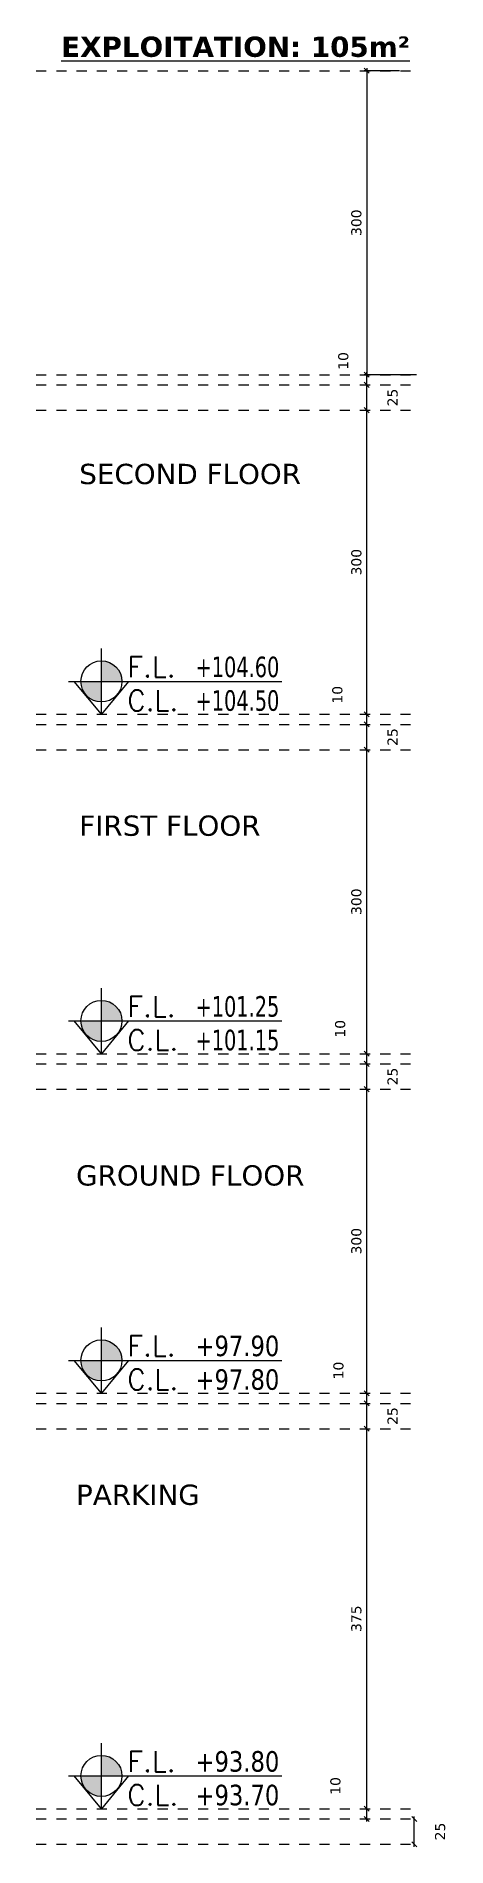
# Model space of a CAD drawing. Header units: inches. Extents: x -48 to 777, y -156 to 510.
# Drawn here: x 453.83 to 457.88, y -2.87 to 14.99 of the extents above; entities that cross this region are included whole.
import ezdxf
from ezdxf.enums import TextEntityAlignment as Align

# ---------------------------------------------------------------- set-up
doc = ezdxf.new("R2010")
doc.units = ezdxf.units.IN
doc.header["$MEASUREMENT"] = 0
doc.linetypes.add('HIDDEN', pattern=[0.375, 0.25, -0.125])
doc.linetypes.add('NUHA', pattern=[1.45, 0.75, -0.25, 0.2, -0.25])
doc.layers.get('Defpoints').update_dxf_attribs({"lineweight": 5})
for name, color, linetype, lineweight in [('A-DIM', 9, 'Continuous', 5), ('A-HIDDEN', 254, 'HIDDEN', 5), ('A-SIGNS1', 20, 'Continuous', 15), ('A-SIGNS2', 30, 'Continuous', 15), ('A-TEXT', 50, 'Continuous', 15)]:
    doc.layers.add(name, color=color, linetype=linetype, lineweight=lineweight)
doc.styles.add('ROMAND', font='verdana.ttf')
doc.styles.add('ROMANS', font='romans__.ttf', dxfattribs={"height": 0.14})
doc.dimstyles.new('M-1.50', dxfattribs={"dimtxt": 0.1, "dimasz": 0.05, "dimexe": 0.025, "dimexo": 0.025, "dimgap": 0.05, "dimtad": 1, "dimlfac": 100, "dimrnd": 0.5, "dimzin": 9, "dimdsep": 46, "dimtxsty": 'ROMAND', "dimblk": 'OBLIQUE', "dimcen": 1, "dimdle": 0.025, "dimclrd": 256, "dimclre": 256, "dimclrt": 2, "dimadec": 0, "dimazin": 0, "dimtfac": 0.666667, "dimtmove": 2, "dimatfit": 3, "dimfxl": 0.04, "dimtolj": 1, "dimtzin": 5, "dimlwd": -1, "dimlwe": -1, "dimarcsym": 0})

msp = doc.modelspace()

# ---------------------------------------------------------------- texts
at = {"layer": 'A-TEXT', "char_height": 0.2, "style": 'ROMAND'}
for s, insert, width, attachment_point in [('{\\fVerdana|b1|i0|c0|p34;\\LEXPLOITATION: 105m²}', (457.5182, 14.78571), 3.8018074, 9), ('SECOND FLOOR', (454.25107, 10.7738), 3.1472551, 1), ('FIRST FLOOR', (454.25107, 7.30348), 3.1472551, 1), ('GROUND FLOOR', (454.21975, 3.85258), 3.1472551, 1), ('PARKING', (454.21975, 0.70132), 3.1472551, 1)]:
    msp.add_mtext(s, dxfattribs=dict(at, insert=insert, width=width, attachment_point=attachment_point))

# ---------------------------------------------------------------- blocks, each defined once
blk = doc.blocks.new('GXFHGCGFCD')
at = {"layer": 'A-SIGNS1', "linetype": 'NUHA'}
h = blk.add_hatch(color=256, dxfattribs=at)
h.paths.add_polyline_path([(90.382, 61.33), (90.382, 61.17), (90.542, 61.17, 0.414214)])
h.paths.add_polyline_path([(90.382, 61.17), (90.222, 61.17, 0.414214), (90.382, 61.01)])
at = {"layer": 'A-SIGNS1'}
for p, q in [((90.382, 60.914), (90.382, 61.426)), ((90.126, 61.17), (91.79, 61.17))]:
    blk.add_line(p, q, dxfattribs=at)
blk.add_circle((90.382, 61.17), 0.16, dxfattribs=at)
blk = doc.blocks.new('DGXFHXFGDFD')
at = {"layer": 'A-SIGNS1'}
blk.add_blockref('GXFHGCGFCD', (0, 0), dxfattribs=at)
at = {"layer": 'A-SIGNS2', "linetype": 'NUHA', "style": 'ROMANS'}
for s, p in [('F.L.', (90.583, 61.203)), ('C.L.', (90.583, 60.941))]:
    blk.add_text(s, height=0.16, dxfattribs=at).set_placement(p)
at = {"layer": 'A-SIGNS2', "style": 'ROMANS', "width": 0.910135, "flags": 4}
for tag, p, p2 in [('NIV.FINI', (91.116, 61.203), (91.79, 61.203)), ('NIV.BETON', (91.116, 60.941), (91.79, 60.941))]:
    blk.add_attdef(tag, text='', height=0.16, dxfattribs=at).set_placement(p, p2, align=Align.FIT)
blk = doc.blocks.new('_Oblique')
at = {"color": 0, "linetype": 'ByBlock', "lineweight": -2}
blk.add_line((-0.5, -0.5), (0.5, 0.5), dxfattribs=at)
blk = doc.blocks.new('*D575')
at = {"layer": 'A-DIM', "transparency": 16777216}
blk.add_line((457.562, -2.872), (457.562, -2.572), dxfattribs=at)
at = {"layer": 'Defpoints', "color": 0, "transparency": 16777216}
for p in [(457.562, -2.597), (457.562, -2.597), (457.562, -2.847)]:
    blk.add_point(p, dxfattribs=at)
at = {"layer": 'A-DIM', "transparency": 16777216, "xscale": 0.05, "yscale": 0.05, "zscale": 0.05}
for p, rotation in [((457.562, -2.597), 90), ((457.562, -2.847), 270)]:
    blk.add_blockref('_Oblique', p, dxfattribs=dict(at, rotation=rotation))
at = {"layer": 'A-DIM', "color": 2, "transparency": 16777216, "insert": (457.818, -2.722), "char_height": 0.1, "attachment_point": 5, "rotation": 90, "style": 'ROMAND'}
blk.add_mtext('\\A1;25', dxfattribs=at)
blk = doc.blocks.new('*D576')
at = {"layer": 'A-DIM', "transparency": 16777216}
blk.add_line((457.092, -2.622), (457.092, -2.472), dxfattribs=at)
at = {"layer": 'Defpoints', "color": 0, "transparency": 16777216}
for p in [(457.092, -2.497), (457.092, -2.497), (457.092, -2.597)]:
    blk.add_point(p, dxfattribs=at)
at = {"layer": 'A-DIM', "transparency": 16777216, "xscale": 0.05, "yscale": 0.05, "zscale": 0.05}
for p, rotation in [((457.092, -2.497), 90), ((457.092, -2.597), 270)]:
    blk.add_blockref('_Oblique', p, dxfattribs=dict(at, rotation=rotation))
at = {"layer": 'A-DIM', "color": 2, "transparency": 16777216, "insert": (456.783, -2.272), "char_height": 0.1, "attachment_point": 5, "rotation": 90, "style": 'ROMAND'}
blk.add_mtext('\\A1;10', dxfattribs=at)
blk = doc.blocks.new('*D577')
at = {"layer": 'A-DIM', "transparency": 16777216}
blk.add_line((457.092, -2.522), (457.092, 1.278), dxfattribs=at)
at = {"layer": 'Defpoints', "color": 0, "transparency": 16777216}
for p in [(457.092, 1.253), (457.092, 1.253), (457.092, -2.497)]:
    blk.add_point(p, dxfattribs=at)
at = {"layer": 'A-DIM', "transparency": 16777216, "xscale": 0.05, "yscale": 0.05, "zscale": 0.05}
for p, rotation in [((457.092, 1.253), 90), ((457.092, -2.497), 270)]:
    blk.add_blockref('_Oblique', p, dxfattribs=dict(at, rotation=rotation))
at = {"layer": 'A-DIM', "color": 2, "transparency": 16777216, "insert": (456.99, -0.622), "char_height": 0.1, "attachment_point": 5, "rotation": 90, "style": 'ROMAND'}
blk.add_mtext('\\A1;375', dxfattribs=at)
blk = doc.blocks.new('*D578')
at = {"layer": 'A-DIM', "transparency": 16777216}
blk.add_line((457.092, 1.228), (457.092, 1.528), dxfattribs=at)
at = {"layer": 'Defpoints', "color": 0, "transparency": 16777216}
for p in [(457.092, 1.503), (457.092, 1.503), (457.092, 1.253)]:
    blk.add_point(p, dxfattribs=at)
at = {"layer": 'A-DIM', "transparency": 16777216, "xscale": 0.05, "yscale": 0.05, "zscale": 0.05}
for p, rotation in [((457.092, 1.503), 90), ((457.092, 1.253), 270)]:
    blk.add_blockref('_Oblique', p, dxfattribs=dict(at, rotation=rotation))
at = {"layer": 'A-DIM', "color": 2, "transparency": 16777216, "insert": (457.348, 1.378), "char_height": 0.1, "attachment_point": 5, "rotation": 90, "style": 'ROMAND'}
blk.add_mtext('\\A1;25', dxfattribs=at)
blk = doc.blocks.new('*D579')
at = {"layer": 'A-DIM', "transparency": 16777216}
blk.add_line((457.092, 1.478), (457.092, 1.628), dxfattribs=at)
at = {"layer": 'Defpoints', "color": 0, "transparency": 16777216}
for p in [(457.092, 1.603), (457.092, 1.603), (457.092, 1.503)]:
    blk.add_point(p, dxfattribs=at)
at = {"layer": 'A-DIM', "transparency": 16777216, "xscale": 0.05, "yscale": 0.05, "zscale": 0.05}
for p, rotation in [((457.092, 1.603), 90), ((457.092, 1.503), 270)]:
    blk.add_blockref('_Oblique', p, dxfattribs=dict(at, rotation=rotation))
at = {"layer": 'A-DIM', "color": 2, "transparency": 16777216, "insert": (456.813, 1.827), "char_height": 0.1, "attachment_point": 5, "rotation": 90, "style": 'ROMAND'}
blk.add_mtext('\\A1;10', dxfattribs=at)
blk = doc.blocks.new('*D580')
at = {"layer": 'A-DIM', "transparency": 16777216}
blk.add_line((457.092, 1.578), (457.092, 4.628), dxfattribs=at)
at = {"layer": 'Defpoints', "color": 0, "transparency": 16777216}
for p in [(457.092, 4.603), (457.092, 4.603), (457.092, 1.603)]:
    blk.add_point(p, dxfattribs=at)
at = {"layer": 'A-DIM', "transparency": 16777216, "xscale": 0.05, "yscale": 0.05, "zscale": 0.05}
for p, rotation in [((457.092, 4.603), 90), ((457.092, 1.603), 270)]:
    blk.add_blockref('_Oblique', p, dxfattribs=dict(at, rotation=rotation))
at = {"layer": 'A-DIM', "color": 2, "transparency": 16777216, "insert": (456.99, 3.103), "char_height": 0.1, "attachment_point": 5, "rotation": 90, "style": 'ROMAND'}
blk.add_mtext('\\A1;300', dxfattribs=at)
blk = doc.blocks.new('*D581')
at = {"layer": 'A-DIM', "transparency": 16777216}
blk.add_line((457.092, 4.578), (457.092, 4.878), dxfattribs=at)
at = {"layer": 'Defpoints', "color": 0, "transparency": 16777216}
for p in [(457.092, 4.853), (457.092, 4.853), (457.092, 4.603)]:
    blk.add_point(p, dxfattribs=at)
at = {"layer": 'A-DIM', "transparency": 16777216, "xscale": 0.05, "yscale": 0.05, "zscale": 0.05}
for p, rotation in [((457.092, 4.853), 90), ((457.092, 4.603), 270)]:
    blk.add_blockref('_Oblique', p, dxfattribs=dict(at, rotation=rotation))
at = {"layer": 'A-DIM', "color": 2, "transparency": 16777216, "insert": (457.348, 4.728), "char_height": 0.1, "attachment_point": 5, "rotation": 90, "style": 'ROMAND'}
blk.add_mtext('\\A1;25', dxfattribs=at)
blk = doc.blocks.new('*D582')
at = {"layer": 'A-DIM', "transparency": 16777216}
blk.add_line((457.092, 4.828), (457.092, 4.978), dxfattribs=at)
at = {"layer": 'Defpoints', "color": 0, "transparency": 16777216}
for p in [(457.092, 4.953), (457.092, 4.953), (457.092, 4.853)]:
    blk.add_point(p, dxfattribs=at)
at = {"layer": 'A-DIM', "transparency": 16777216, "xscale": 0.05, "yscale": 0.05, "zscale": 0.05}
for p, rotation in [((457.092, 4.953), 90), ((457.092, 4.853), 270)]:
    blk.add_blockref('_Oblique', p, dxfattribs=dict(at, rotation=rotation))
at = {"layer": 'A-DIM', "color": 2, "transparency": 16777216, "insert": (456.83, 5.199), "char_height": 0.1, "attachment_point": 5, "rotation": 90, "style": 'ROMAND'}
blk.add_mtext('\\A1;10', dxfattribs=at)
blk = doc.blocks.new('*D583')
at = {"layer": 'A-DIM', "transparency": 16777216}
blk.add_line((457.092, 4.928), (457.092, 7.978), dxfattribs=at)
at = {"layer": 'Defpoints', "color": 0, "transparency": 16777216}
for p in [(457.092, 7.953), (457.092, 7.953), (457.092, 4.953)]:
    blk.add_point(p, dxfattribs=at)
at = {"layer": 'A-DIM', "transparency": 16777216, "xscale": 0.05, "yscale": 0.05, "zscale": 0.05}
for p, rotation in [((457.092, 7.953), 90), ((457.092, 4.953), 270)]:
    blk.add_blockref('_Oblique', p, dxfattribs=dict(at, rotation=rotation))
at = {"layer": 'A-DIM', "color": 2, "transparency": 16777216, "insert": (456.99, 6.453), "char_height": 0.1, "attachment_point": 5, "rotation": 90, "style": 'ROMAND'}
blk.add_mtext('\\A1;300', dxfattribs=at)
blk = doc.blocks.new('*D584')
at = {"layer": 'A-DIM', "transparency": 16777216}
blk.add_line((457.092, 7.928), (457.092, 8.228), dxfattribs=at)
at = {"layer": 'Defpoints', "color": 0, "transparency": 16777216}
for p in [(457.092, 8.203), (457.092, 8.203), (457.092, 7.953)]:
    blk.add_point(p, dxfattribs=at)
at = {"layer": 'A-DIM', "transparency": 16777216, "xscale": 0.05, "yscale": 0.05, "zscale": 0.05}
for p, rotation in [((457.092, 8.203), 90), ((457.092, 7.953), 270)]:
    blk.add_blockref('_Oblique', p, dxfattribs=dict(at, rotation=rotation))
at = {"layer": 'A-DIM', "color": 2, "transparency": 16777216, "insert": (457.348, 8.078), "char_height": 0.1, "attachment_point": 5, "rotation": 90, "style": 'ROMAND'}
blk.add_mtext('\\A1;25', dxfattribs=at)
blk = doc.blocks.new('*D585')
at = {"layer": 'A-DIM', "transparency": 16777216}
blk.add_line((457.092, 8.178), (457.092, 8.328), dxfattribs=at)
at = {"layer": 'Defpoints', "color": 0, "transparency": 16777216}
for p in [(457.092, 8.303), (457.092, 8.303), (457.092, 8.203)]:
    blk.add_point(p, dxfattribs=at)
at = {"layer": 'A-DIM', "transparency": 16777216, "xscale": 0.05, "yscale": 0.05, "zscale": 0.05}
for p, rotation in [((457.092, 8.303), 90), ((457.092, 8.203), 270)]:
    blk.add_blockref('_Oblique', p, dxfattribs=dict(at, rotation=rotation))
at = {"layer": 'A-DIM', "color": 2, "transparency": 16777216, "insert": (456.802, 8.495), "char_height": 0.1, "attachment_point": 5, "rotation": 90, "style": 'ROMAND'}
blk.add_mtext('\\A1;10', dxfattribs=at)
blk = doc.blocks.new('*D586')
at = {"layer": 'A-DIM', "transparency": 16777216}
blk.add_line((457.092, 8.278), (457.092, 11.328), dxfattribs=at)
at = {"layer": 'Defpoints', "color": 0, "transparency": 16777216}
for p in [(457.092, 11.303), (457.092, 11.303), (457.092, 8.303)]:
    blk.add_point(p, dxfattribs=at)
at = {"layer": 'A-DIM', "transparency": 16777216, "xscale": 0.05, "yscale": 0.05, "zscale": 0.05}
for p, rotation in [((457.092, 11.303), 90), ((457.092, 8.303), 270)]:
    blk.add_blockref('_Oblique', p, dxfattribs=dict(at, rotation=rotation))
at = {"layer": 'A-DIM', "color": 2, "transparency": 16777216, "insert": (456.99, 9.803), "char_height": 0.1, "attachment_point": 5, "rotation": 90, "style": 'ROMAND'}
blk.add_mtext('\\A1;300', dxfattribs=at)
blk = doc.blocks.new('*D587')
at = {"layer": 'A-DIM', "transparency": 16777216}
blk.add_line((457.092, 11.278), (457.092, 11.578), dxfattribs=at)
at = {"layer": 'Defpoints', "color": 0, "transparency": 16777216}
for p in [(457.092, 11.553), (457.092, 11.553), (457.092, 11.303)]:
    blk.add_point(p, dxfattribs=at)
at = {"layer": 'A-DIM', "transparency": 16777216, "xscale": 0.05, "yscale": 0.05, "zscale": 0.05}
for p, rotation in [((457.092, 11.553), 90), ((457.092, 11.303), 270)]:
    blk.add_blockref('_Oblique', p, dxfattribs=dict(at, rotation=rotation))
at = {"layer": 'A-DIM', "color": 2, "transparency": 16777216, "insert": (457.348, 11.428), "char_height": 0.1, "attachment_point": 5, "rotation": 90, "style": 'ROMAND'}
blk.add_mtext('\\A1;25', dxfattribs=at)
blk = doc.blocks.new('*D588')
at = {"layer": 'A-DIM', "transparency": 16777216}
blk.add_line((457.092, 11.528), (457.092, 11.678), dxfattribs=at)
at = {"layer": 'Defpoints', "color": 0, "transparency": 16777216}
for p in [(457.092, 11.653), (457.092, 11.653), (457.092, 11.553)]:
    blk.add_point(p, dxfattribs=at)
at = {"layer": 'A-DIM', "transparency": 16777216, "xscale": 0.05, "yscale": 0.05, "zscale": 0.05}
for p, rotation in [((457.092, 11.653), 90), ((457.092, 11.553), 270)]:
    blk.add_blockref('_Oblique', p, dxfattribs=dict(at, rotation=rotation))
at = {"layer": 'A-DIM', "color": 2, "transparency": 16777216, "insert": (456.861, 11.789), "char_height": 0.1, "attachment_point": 5, "rotation": 90, "style": 'ROMAND'}
blk.add_mtext('\\A1;10', dxfattribs=at)
blk = doc.blocks.new('*D589')
at = {"layer": 'A-DIM', "transparency": 16777216}
for p, q in [((457.415, 14.653), (457.067, 14.653)), ((457.092, 14.678), (457.092, 11.628)), ((457.584, 11.653), (457.067, 11.653))]:
    blk.add_line(p, q, dxfattribs=at)
at = {"layer": 'Defpoints', "color": 0, "transparency": 16777216}
for p in [(457.44, 14.653), (457.092, 11.653), (457.609, 11.653)]:
    blk.add_point(p, dxfattribs=at)
at = {"layer": 'A-DIM', "transparency": 16777216, "xscale": 0.05, "yscale": 0.05, "zscale": 0.05}
for p, rotation in [((457.092, 14.653), 90), ((457.092, 11.653), 270)]:
    blk.add_blockref('_Oblique', p, dxfattribs=dict(at, rotation=rotation))
at = {"layer": 'A-DIM', "color": 2, "transparency": 16777216, "insert": (456.99, 13.153), "char_height": 0.1, "attachment_point": 5, "rotation": 90, "style": 'ROMAND'}
blk.add_mtext('\\A1;300', dxfattribs=at)

# ---------------------------------------------------------------- dimensions: what is measured, and where the dimension line sits
at = {"layer": 'A-DIM'}
for base, p1, p2, picture, middle in [((457.09181, 11.65252), (457.43971, 14.65252), (457.60938, 11.65252), '*D589', (456.98973, 13.15252)), ((457.09181, 11.55252), (457.09181, 11.30252), (457.09181, 11.55252), '*D587', (457.34806, 11.42752)), ((457.09181, 11.30252), (457.09181, 8.30252), (457.09181, 11.30252), '*D586', (456.98973, 9.80252)), ((457.09181, 8.20252), (457.09181, 7.95252), (457.09181, 8.20252), '*D584', (457.34806, 8.07752)), ((457.09181, 7.95252), (457.09181, 4.95252), (457.09181, 7.95252), '*D583', (456.98973, 6.45252)), ((457.09181, 4.85252), (457.09181, 4.60252), (457.09181, 4.85252), '*D581', (457.34806, 4.72752)), ((457.09181, 4.60252), (457.09181, 1.60252), (457.09181, 4.60252), '*D580', (456.98973, 3.10252)), ((457.09181, 1.50252), (457.09181, 1.25252), (457.09181, 1.50252), '*D578', (457.34806, 1.37752)), ((457.09181, 1.25252), (457.09181, -2.49748), (457.09181, 1.25252), '*D577', (456.98973, -0.62248)), ((457.56182, -2.59748), (457.56182, -2.84748), (457.56182, -2.59748), '*D575', (457.81807, -2.72248))]:
    dim = msp.add_linear_dim(base=base, p1=p1, p2=p2, angle=90, dimstyle='M-1.50', dxfattribs=at)
    dim.commit()
    dim.dimension.update_dxf_attribs({"geometry": picture, "text_midpoint": middle})
for base, p1, p2, picture, middle in [((457.09181, 11.65252), (457.09181, 11.55252), (457.09181, 11.65252), '*D588', (456.861, 11.78864)), ((457.09181, 8.30252), (457.09181, 8.20252), (457.09181, 8.30252), '*D585', (456.80174, 8.49518)), ((457.09181, 4.95252), (457.09181, 4.85252), (457.09181, 4.95252), '*D582', (456.83022, 5.1988)), ((457.09181, 1.60252), (457.09181, 1.50252), (457.09181, 1.60252), '*D579', (456.81274, 1.82711)), ((457.09181, -2.49748), (457.09181, -2.59748), (457.09181, -2.49748), '*D576', (456.78315, -2.27174))]:
    dim = msp.add_linear_dim(base=base, p1=p1, p2=p2, angle=90, dimstyle='M-1.50', dxfattribs=at)
    dim.commit()
    dim.dimension.update_dxf_attribs({"geometry": picture, "text_midpoint": middle, "dimtype": 160})

# ---------------------------------------------------------------- linework, layer by layer
at = {"layer": 'A-HIDDEN', "ltscale": 0.4}
for p, q in [((453.82534, 14.65252), (457.56182, 14.65252)), ((453.82534, 11.65252), (457.56182, 11.65252)), ((453.82534, 11.55252), (457.56182, 11.55252)), ((453.82534, 11.30252), (457.56182, 11.30252)), ((453.82534, 8.30252), (457.56182, 8.30252)), ((453.82534, 8.20252), (457.56182, 8.20252)), ((453.82534, 7.95252), (457.56182, 7.95252)), ((453.82534, 4.95252), (457.56182, 4.95252)), ((453.82534, 4.85252), (457.56182, 4.85252)), ((453.82534, 4.60252), (457.56182, 4.60252)), ((453.82534, 1.60252), (457.56182, 1.60252)), ((453.82534, 1.50252), (457.56182, 1.50252)), ((453.82534, 1.25252), (457.56182, 1.25252)), ((453.82534, -2.49748), (457.56182, -2.49748)), ((453.82534, -2.59748), (457.56182, -2.59748)), ((453.82534, -2.84748), (457.56182, -2.84748))]:
    msp.add_line(p, q, dxfattribs=at)
at = {"layer": 'A-SIGNS1'}
for points in [[(454.73823, 8.62692), (454.47033, 8.30252), (454.20033, 8.62692)], [(454.73823, 5.27692), (454.47033, 4.95252), (454.20033, 5.27692)], [(454.73823, 1.92692), (454.47033, 1.60252), (454.20033, 1.92692)], [(454.73823, -2.17308), (454.47033, -2.49748), (454.20033, -2.17308)]]:
    msp.add_lwpolyline(points, dxfattribs=at)

# ---------------------------------------------------------------- block references
ref = msp.add_blockref('DGXFHXFGDFD', (339.93843, -68.88784), dxfattribs=dict(at, xscale=1.267200000000003, yscale=1.267200000000003, zscale=1.267200000000003))
ref.add_attrib('NIV.FINI', '+104.60', dxfattribs={"layer": 'A-SIGNS2', "height": 0.202752, "style": 'ROMAND', "width": 0.680836}).set_placement((455.40045, 8.66877), (456.22842, 8.66877), align=Align.FIT)
ref.add_attrib('NIV.BETON', '+104.50', dxfattribs={"layer": 'A-SIGNS2', "height": 0.202752, "style": 'ROMAND', "width": 0.680836}).set_placement((455.40045, 8.33701), (456.22842, 8.33701), align=Align.FIT)
ref = msp.add_blockref('DGXFHXFGDFD', (339.93843, -72.23784), dxfattribs=dict(at, xscale=1.267200000000003, yscale=1.267200000000003, zscale=1.267200000000003))
ref.add_attrib('NIV.FINI', '+101.25', dxfattribs={"layer": 'A-SIGNS2', "height": 0.202752, "style": 'ROMAND', "width": 0.680836}).set_placement((455.40045, 5.31877), (456.22842, 5.31877), align=Align.FIT)
ref.add_attrib('NIV.BETON', '+101.15', dxfattribs={"layer": 'A-SIGNS2', "height": 0.202752, "style": 'ROMAND', "width": 0.680836}).set_placement((455.40045, 4.98701), (456.22842, 4.98701), align=Align.FIT)
ref = msp.add_blockref('DGXFHXFGDFD', (339.93843, -75.58784), dxfattribs=dict(at, xscale=1.267200000000003, yscale=1.267200000000003, zscale=1.267200000000003))
ref.add_attrib('NIV.FINI', '+97.90', dxfattribs={"layer": 'A-SIGNS2', "height": 0.202752, "style": 'ROMAND', "width": 0.797031}).set_placement((455.40045, 1.96877), (456.22842, 1.96877), align=Align.FIT)
ref.add_attrib('NIV.BETON', '+97.80', dxfattribs={"layer": 'A-SIGNS2', "height": 0.202752, "style": 'ROMAND', "width": 0.797031}).set_placement((455.40045, 1.63701), (456.22842, 1.63701), align=Align.FIT)
ref = msp.add_blockref('DGXFHXFGDFD', (339.93843, -79.68784), dxfattribs=dict(at, xscale=1.267200000000003, yscale=1.267200000000003, zscale=1.267200000000003))
ref.add_attrib('NIV.FINI', '+93.80', dxfattribs={"layer": 'A-SIGNS2', "height": 0.202752, "style": 'ROMAND', "width": 0.797031}).set_placement((455.40045, -2.13123), (456.22842, -2.13123), align=Align.FIT)
ref.add_attrib('NIV.BETON', '+93.70', dxfattribs={"layer": 'A-SIGNS2', "height": 0.202752, "style": 'ROMAND', "width": 0.797031}).set_placement((455.40045, -2.46299), (456.22842, -2.46299), align=Align.FIT)

msp.set_redraw_order([(e.dxf.handle, doc.entitydb.next_handle()) for e in msp.query("TEXT MTEXT ATTDEF DIMENSION ARC_DIMENSION")])  # texts and dimensions are drawn at this point

doc.saveas('drawing.dxf')
